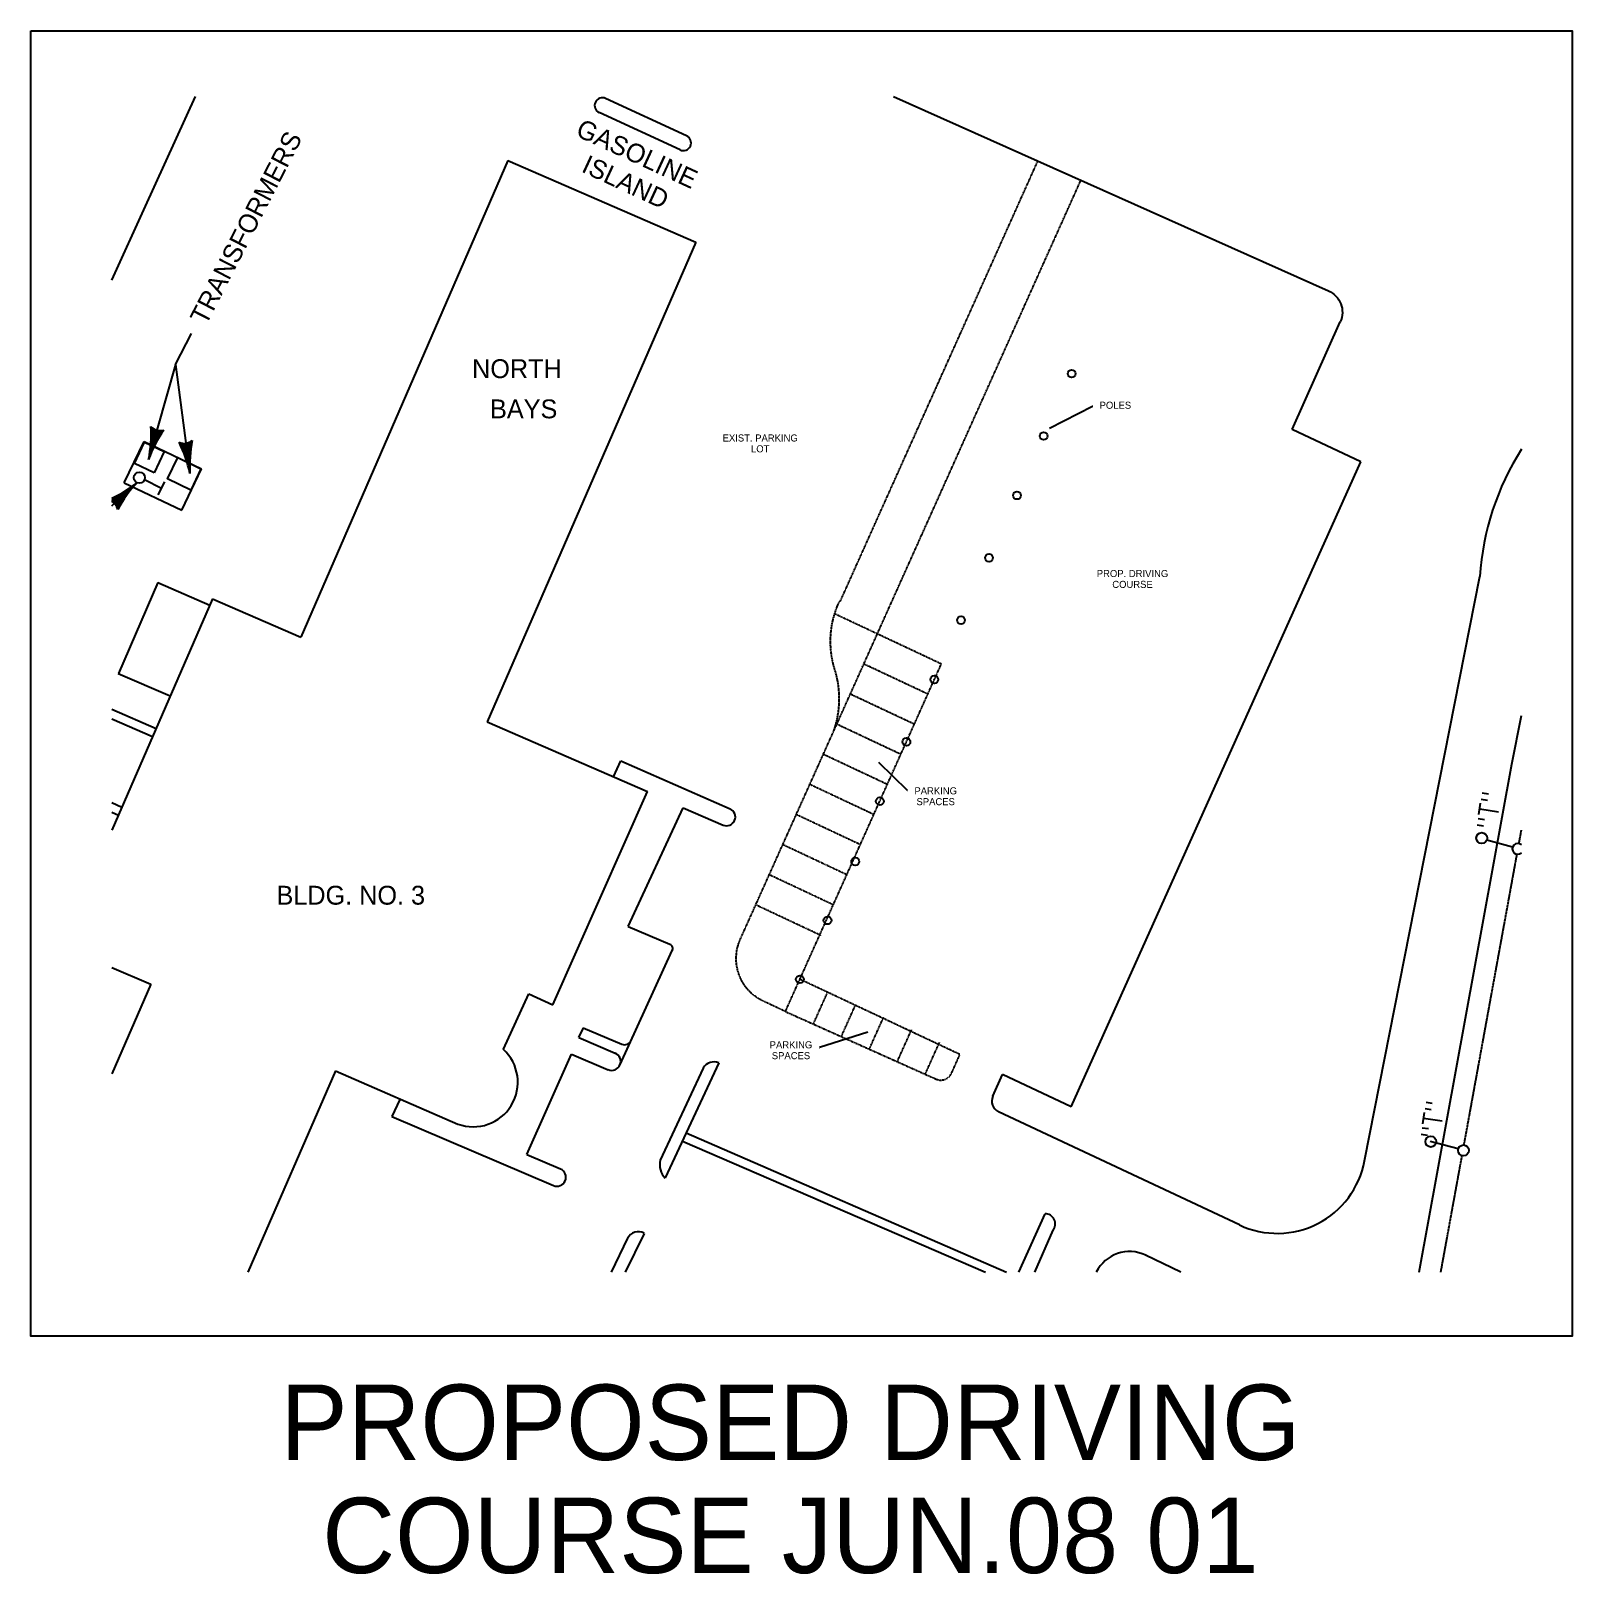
# Model space of a CAD drawing. Header units: inches. Extents: x -46627 to 16189, y -40789 to 47130.
# Drawn here: x 7518 to 15364, y 19985 to 27843 of the extents above; entities that cross this region are included whole.
import ezdxf
from ezdxf.enums import TextEntityAlignment as Align

# ---------------------------------------------------------------- set-up
doc = ezdxf.new("R2010")
doc.units = ezdxf.units.IN
doc.header["$MEASUREMENT"] = 0
doc.linetypes.add('DASHDOT', pattern=[1, 0.5, -0.25, 0, -0.25])
doc.linetypes.add('DASHED', pattern=[0.75, 0.5, -0.25])
for name, color, linetype in [('12', 7, 'CONTINUOUS'), ('18', 7, 'CONTINUOUS'), ('2', 7, 'CONTINUOUS'), ('25', 7, 'CONTINUOUS'), ('26', 7, 'CONTINUOUS'), ('31', 7, 'CONTINUOUS'), ('4', 7, 'CONTINUOUS'), ('6', 7, 'CONTINUOUS')]:
    doc.layers.add(name, color=color, linetype=linetype)
doc.styles.add('ROMANS', font='ROMANS', dxfattribs={"height": 0.2})
doc.styles.add('txt', font='TXT', dxfattribs={"height": 0.2})
doc.dimstyles.new('MSADIM', dxfattribs={"dimtxt": 1.5, "dimasz": 1.5, "dimexe": 0.75, "dimexo": 0.75, "dimgap": 0.75, "dimtad": 0, "dimdec": 3, "dimzin": 2, "dimdsep": 46, "dimtxsty": 'txt', "dimcen": 0.75, "dimse1": 1, "dimse2": 1, "dimadec": 0, "dimazin": 0, "dimtfac": 1, "dimtdec": 3, "dimtofl": 0, "dimtmove": 0, "dimatfit": 3, "dimfxl": 1, "dimtvp": 0.75, "dimtolj": 1, "dimtzin": 2, "dimarcsym": 0})

msp = doc.modelspace()

# ---------------------------------------------------------------- texts
at = {"layer": '12', "color": 62, "linetype": 'Continuous', "style": 'txt'}
for s, height, rotation, width, p in [('GASOLINE', 96.1068, 335.23922615, 0.998876, (10285.6588, 27311.481, 0.0024)), ('ISLAND', 95.3004, 335.14916223, 1.007014, (10315.1344, 27128.067, 0.0024))]:
    msp.add_text(s, height=height, rotation=rotation, dxfattribs=dict(at, width=width)).set_placement(p)
at = {"layer": '12', "color": 7, "linetype": 'Continuous', "style": 'txt'}
msp.add_text('POLES', height=36, dxfattribs=at).set_placement((12958.4668, 25937.0214, -0.0108), align=Align.MIDDLE_LEFT)
for s, p in [('EXIST. PARKING', (11230.5844, 25770.2778, -0.0108)), ('LOT', (11230.5844, 25715.0778, -0.0108)), ('PROP. DRIVING', (13125.898, 25080.0234, -0.0108)), ('COURSE', (13125.898, 25024.8234, -0.0108)), ('PARKING', (12123.9736, 23973.5658, -0.0108)), ('SPACES', (12123.9736, 23918.3658, -0.0108)), ('PARKING', (11387.2792, 22680.177, -0.0108)), ('SPACES', (11387.2792, 22624.977, -0.0108))]:
    msp.add_text(s, height=36, dxfattribs=at).set_placement(p, align=Align.MIDDLE)
at = {"layer": '18', "color": 6, "linetype": 'Continuous', "style": 'txt', "width": 1.000237}
msp.add_text('TRANSFORMERS', height=96, rotation=62.81582059, dxfattribs=at).set_placement((8612.8879, 26841.1988, 0.0024), align=Align.MIDDLE)
at = {"layer": '26', "color": 3, "linetype": 'Continuous', "style": 'ROMANS'}
for p in [(14878.6532, 23783.9062, 0.0024), (14593.0868, 22209.3586, 0.0024)]:
    msp.add_text('"T"', height=96, rotation=81.35764631, dxfattribs=at).set_placement(p, align=Align.TOP_LEFT)
at = {"layer": '4', "color": 1, "linetype": 'Continuous', "style": 'txt'}
for s, p in [('PROPOSED DRIVING', (11384.0548, 20758.4082, -0.0084)), ('COURSE JUN.08 01', (11384.0548, 20182.4082, -0.0084))]:
    msp.add_text(s, height=384, dxfattribs=at).set_placement(p, align=Align.MIDDLE)
at = {"layer": '6', "color": 7, "linetype": 'Continuous', "style": 'txt'}
for s, p in [('NORTH', (9763.8796, 26075.145, 0.0024)), ('BAYS', (9855.4096, 25870.4586, 0.0024))]:
    msp.add_text(s, height=96, dxfattribs=at).set_placement(p)
msp.add_text('BLDG. NO. 3', height=96, dxfattribs=at).set_placement((9146.386, 23393.9862, 0.0024), align=Align.CENTER)

# ---------------------------------------------------------------- linework, layer by layer
at = {"layer": '12', "color": 62, "linetype": 'Continuous'}
for p, q in [((10822.924, 27238.0134, 0.0024), (10410.6556, 27428.1618, 0.0024)), ((10855.3564, 27309.0414, 0.0024), (10443.088, 27499.191, 0.0024)), ((7993.4332, 25542.6018, 0.0024), (8094.4516, 25752.4278, 0.0024)), ((8094.4516, 25752.4278, 0.0024), (8385.9808, 25613.4954, 0.0024)), ((7993.4332, 25542.6018, 0.0024), (8286.0304, 25403.121, 0.0024)), ((8286.0304, 25403.121, 0.0024), (8385.9808, 25613.4954, 0.0024)), ((7929.8848, 24389.0826, 0.0024), (8154.8728, 24291.4482, 0.0024)), ((7929.8848, 24340.5666, 0.0024), (8137.7908, 24250.3074, 0.0024)), ((7929.8848, 23913.351, 0.0024), (7981.4872, 23890.8066, 0.0024)), ((7929.8848, 23864.829, 0.0024), (7963.3372, 23850.2142, 0.0024))]:
    msp.add_line(p, q, dxfattribs=at)
at = {"layer": '12', "color": 7, "linetype": 'Continuous', "elevation": -0.0108}
msp.add_lwpolyline([(7517.866, 27843.3114), (15363.7996, 27843.3114), (15363.7996, 21197.2146), (7517.866, 21197.2146)], close=True, dxfattribs=at)
at = {"layer": '12', "color": 62, "linetype": 'Continuous'}
for centre, start, end in [((10427.1374, 27463.4052, 0.0024), 65.25988611, 245.25988611), ((10839.3506, 27273.1494, 0.0024), 245.25988611, 65.25988611)]:
    msp.add_arc(centre, 39.3959, start, end, dxfattribs=at)
at = {"layer": '18', "color": 6, "linetype": 'Continuous'}
for p, q in [((8253.7864, 26144.0982, 0.0024), (8334.9232, 26302.0806, 0.0024)), ((8253.7864, 26144.0982, 0.0024), (8116.546, 25661.4894, 0.0024)), ((8253.7864, 26144.0982, 0.0024), (8327.7592, 25589.4378, 0.0024)), ((8148.346, 25773.3138, 0.0024), (8148.2608, 25815.1758, 0.0024)), ((8170.1872, 25807.9614, 0.0024), (8148.346, 25773.3138, 0.0024)), ((8154.4924, 25795.7874, 0.0024), (8154.6664, 25811.8866, 0.0024)), ((8164.3024, 25809.6354, 0.0024), (8154.4924, 25795.7874, 0.0024)), ((8311.84, 25705.5342, 0.0024), (8294.5312, 25742.7522, 0.0024)), ((8308.8688, 25728.6438, 0.0024), (8302.5808, 25742.6658, 0.0024)), ((8317.6408, 25745.7234, 0.0024), (8311.84, 25705.5342, 0.0024)), ((7929.8848, 25425.4074, 0.0024), (8058.376, 25542.9726, 0.0024)), ((8182.0288, 25513.1922, 0.0024), (8096.6332, 25557.0498, 0.0024)), ((8165.0344, 25480.101, 0.0024), (8199.0244, 25546.2834, 0.0024)), ((7935.496, 25445.5506, 0.0024), (7971.646, 25463.4078, 0.0024)), ((7971.646, 25463.4078, 0.0024), (7950.8716, 25428.2106, 0.0024)), ((7939.7368, 25440.675, 0.0024), (7955.374, 25447.4826, 0.0024)), ((7955.374, 25447.4826, 0.0024), (7947.1792, 25434.1542, 0.0024))]:
    msp.add_line(p, q, dxfattribs=at)
at = {"layer": '18', "color": 6, "linetype": 'Continuous', "elevation": 0.0024}
for points in [[(8144.8492, 25592.4594), (8045.2624, 25639.611), (8096.62, 25748.0826), (8196.2068, 25700.931)], [(8383.81, 25613.4954), (8332.1908, 25505.1066), (8214.1936, 25561.6602), (8265.814, 25670.0502)]]:
    msp.add_lwpolyline(points, close=True, dxfattribs=at)
at = {"layer": '18', "color": 6, "linetype": 'Continuous'}
msp.add_circle((8070.2151, 25568.2574, 0.0024), 28.5773, dxfattribs=at)
for centre, radius, start, end in [((8726.354, 25439.8119, 0.0024), 648.2543, 145.14649444, 160.05028611), ((7481.9618, 25791.2241, 0.0024), 648.2543, 348.41070833, 3.3145), ((8177.3461, 25874.6864, 0.0024), 66.626, 223.64250833, 284.81848611), ((8726.354, 25439.8119, 0.0024), 654.4751, 145.70549167, 155.29358056), ((7481.9618, 25791.2241, 0.0024), 654.4751, 353.16741389, 2.75550278), ((8726.354, 25439.8119, 0.0024), 660.6959, 146.12515, 152.34433333), ((7481.9618, 25791.2241, 0.0024), 660.6959, 356.11666111, 2.33584444), ((8298.1287, 25809.5411, 0.0024), 66.626, 247.01855556, 308.19453333), ((7692.9359, 25457.0257, 0.0024), 648.2543, 11.78675556, 26.69054722), ((7692.9359, 25457.0257, 0.0024), 654.4751, 16.54346111, 26.13155), ((7692.9359, 25457.0257, 0.0024), 660.6959, 19.49270833, 25.71189167), ((8974.6168, 25628.1875, 0.0024), 660.6959, 169.50119722, 175.72038056), ((8974.6168, 25628.1875, 0.0024), 654.4751, 169.08153889, 178.66962778), ((8974.6168, 25628.1875, 0.0024), 648.2543, 168.52254167, 183.42633333), ((7655.9059, 26050.7408, 0.0024), 648.2543, 295.00144444, 308.35719444), ((8530.1063, 25097.968, 0.0024), 648.2543, 136.71761667, 151.62140833), ((7655.9059, 26050.7408, 0.0024), 654.4751, 294.74774167, 303.60048889), ((7655.9059, 26050.7408, 0.0024), 660.6959, 294.49931389, 300.65124167), ((8530.1063, 25097.968, 0.0024), 660.6959, 144.42356944, 150.64275278), ((8530.1063, 25097.968, 0.0024), 654.4751, 141.47432222, 151.06241111), ((7894.573, 25392.2855, 0.0024), 66.626, 11.94941667, 57.99453889)]:
    msp.add_arc(centre, radius, start, end, dxfattribs=at)
at = {"layer": '2', "color": 32, "linetype": 'Continuous'}
for centre in [(12815.8492, 26097.6246, 0.0024), (12673.3996, 25780.0542, 0.0024), (12537.8272, 25477.8162, 0.0024), (12395.3788, 25160.247, 0.0024), (12252.9292, 24842.6778, 0.0024), (12117.3568, 24540.4386, 0.0024), (11974.9072, 24222.8682, 0.0024), (11839.3348, 23920.6302, 0.0024), (11714.4124, 23613.3846, 0.0024), (11573.5144, 23313.6498, 0.0024), (11432.6176, 23013.9138, 0.0024)]:
    msp.add_circle(centre, 19.872, dxfattribs=at)
at = {"layer": '25', "color": 32, "linetype": 'DASHED'}
for p, q in [((15093.394, 23704.7298, 0.0024), (15105.8392, 23772.993, 0.0024)), ((14813.5888, 22169.9778, 0.0024), (15083.5084, 23650.5114, 0.0024)), ((14695.6528, 21523.0878, 0.0024), (14803.7176, 22115.8314, 0.0024))]:
    msp.add_line(p, q, dxfattribs=at)
at = {"layer": '25', "color": 32, "linetype": 'Continuous'}
for p, q in [((15060.856, 23686.9734, 0.0024), (14928.934, 23722.5378, 0.0012)), ((14784.0784, 22149.711, 0.006), (14640.3448, 22188.459, 0.0036))]:
    msp.add_line(p, q, dxfattribs=at)
for centre in [(14903.4831, 23733.2147), (14644.4511, 22187.3519, 0.0036), (14810.7267, 22142.5271, 0.006)]:
    msp.add_circle(centre, 27.6, dxfattribs=at)
msp.add_arc((15086.9223, 23677.8995, 0.0024), 27.6, 46.73339965, 313.26659965, dxfattribs=at)
at = {"layer": '31', "color": 6, "linetype": 'Continuous'}
msp.add_line((8311.726, 25744.713, 0.0024), (8308.8688, 25728.6438, 0.0024), dxfattribs=at)
at = {"layer": '4', "color": 230, "linetype": 'Continuous'}
for p, q in [((8101.4968, 26950.7754, 0.0024), (8356.4176, 27509.1726, 0.0024)), ((11910.0184, 27509.1726, 0.0024), (14123.0668, 26520.0354, 0.0024)), ((7929.8848, 26573.883, 0.0024), (8101.4968, 26950.7754, 0.0024)), ((13938.0916, 25814.0658, 0.0024), (14183.59, 26361.3666, 0.0024)), ((14288.0056, 25649.5794, 0.0024), (13938.0916, 25814.0658, 0.0024)), ((12813.484, 22364.8038, 0.0024), (14288.0056, 25649.5794, 0.0024)), ((14306.8108, 22088.7486, 0.0024), (14893.8316, 25064.9814, 0.0024)), ((15056.8456, 24108.453, 0.0024), (15105.8392, 24357.7218, 0.0024)), ((14585.5, 21523.0878, 0.0024), (15056.8456, 24108.453, 0.0024)), ((10939.8364, 22561.6638, 0.0024), (10721.6992, 22092.2718, 0.0024)), ((11019.5524, 22588.173, 0.0024), (10747.0252, 22002.3714, 0.0024)), ((12414.9556, 22418.3658, 0.0024), (12464.5132, 22528.8462, 0.0024)), ((12813.484, 22364.8038, 0.0024), (12464.5132, 22528.8462, 0.0024)), ((13669.9432, 21763.3086, 0.0024), (12444.1756, 22339.509, 0.0024)), ((10834.9156, 22189.263, 0.0024), (12377.2972, 21523.0878, 0.0024)), ((10854.1612, 22231.9902, 0.0024), (12483.7708, 21523.0878, 0.0024)), ((12547.2868, 21523.0878, 0.0024), (12680.8864, 21819.9306, 0.0024)), ((10555.324, 21694.7742, 0.0024), (10471.6996, 21523.0878, 0.0024)), ((10639.858, 21720.159, 0.0024), (10543.7932, 21523.0878, 0.0024)), ((12629.4388, 21523.0878, 0.0024), (12721.3024, 21735.771, 0.0024)), ((13372.0396, 21523.0878, 0.0024), (13192.7464, 21608.3118, 0.0024))]:
    msp.add_line(p, q, dxfattribs=at)
at = {"layer": '4', "color": 230, "linetype": 'DASHDOT'}
for p, q in [((11637.2236, 24936.0702, 0.0024), (12644.2192, 27181.017, 0.0024)), ((11129.5804, 23217.9522, 0.0024), (12863.3296, 27083.0838, 0.0024)), ((11826.8716, 24772.4574, 0.0024), (11609.638, 24874.5726, 0.0024)), ((12152.7232, 24619.2834, 0.0024), (11826.8716, 24772.4574, 0.0024)), ((11358.9376, 22849.6542, 0.0024), (12152.7232, 24619.2834, 0.0024)), ((12083.9548, 24465.9738, 0.0024), (11758.102, 24619.1478, 0.0024)), ((12015.1864, 24312.6642, 0.0024), (11689.3348, 24465.8394, 0.0024)), ((11946.418, 24159.3546, 0.0024), (11620.5652, 24312.5298, 0.0024)), ((11877.6484, 24006.045, 0.0024), (11551.7968, 24159.219, 0.0024)), ((11808.88, 23852.7354, 0.0024), (11483.0272, 24005.9094, 0.0024)), ((11740.1116, 23699.427, 0.0024), (11414.2588, 23852.601, 0.0024)), ((11671.3432, 23546.1174, 0.0024), (11345.4904, 23699.2914, 0.0024)), ((11602.5748, 23392.8078, 0.0024), (11276.722, 23545.9818, 0.0024)), ((11537.7796, 23237.6298, 0.0024), (11207.9536, 23392.6722, 0.0024)), ((12247.3144, 22630.947, 0.0024), (11432.6176, 23013.9138, 0.0024)), ((11501.2744, 22785.8082, 0.0024), (11573.8204, 22947.5382, 0.0024)), ((11358.9376, 22849.6542, 0.0024), (11246.4592, 22902.5274, 0.0024)), ((11643.6112, 22721.961, 0.0024), (11716.1572, 22883.691, 0.0024)), ((11358.9376, 22849.6542, 0.0024), (12125.434, 22505.8338, 0.0024)), ((11785.948, 22658.1138, 0.0024), (11858.494, 22819.8438, 0.0024)), ((11928.2836, 22594.2678, 0.0024), (12000.8296, 22755.9978, 0.0024)), ((12070.6204, 22530.4206, 0.0024), (12143.1664, 22692.1506, 0.0024)), ((12204.7348, 22536.0222, 0.0024), (12247.3144, 22630.947, 0.0024))]:
    msp.add_line(p, q, dxfattribs=at)
at = {"layer": '4', "color": 230, "linetype": 'Continuous', "extrusion": (0, 0, -1)}
msp.add_arc((-14074.1008, 26410.4799, -0.0024), 120, 114.08259412, 204.1591969, dxfattribs=at)
at = {"layer": '4', "color": 230, "linetype": 'Continuous'}
for centre, radius, start, end in [((16267.1333, 24974.3622, 0.0024), 1376.1781, 147.54941944, 176.22670278), ((10994.5455, 22530.7338, 0.0024), 62.3719, 65.93700556, 150.390525), ((12469.7007, 22393.8094, 0.0024), 60, 155.84083743, 244.82302076), ((10815.4262, 22069.7524, 0.0024), 96.2819, 166.21203333, 224.77236111), ((13862.6947, 22171.7182, 0.0024), 451.8, 244.81239444, 349.41796667), ((12679.6877, 21767.664, 0.0024), 52.7094, 322.32341111, 88.75014722), ((10609.1854, 21669.3215, 0.0024), 59.3504, 59.24160556, 155.17688611), ((13111.0814, 21437.0375, 0.0024), 190.2, 64.49718611, 153.10093056)]:
    msp.add_arc(centre, radius, start, end, dxfattribs=at)
at = {"layer": '4', "color": 230, "linetype": 'DASHDOT', "extrusion": (-0.000206233, -4.12244e-05, -1)}
msp.add_arc((-12069.9949, 24734.1498, -3.3965), 481.2976, 342.60418838, 25.01256615, dxfattribs=at)
at = {"layer": '4', "color": 230, "linetype": 'DASHDOT', "extrusion": (0.000206233, 4.12246e-05, 1)}
msp.add_arc((11139.6894, 24442.6844, 3.3965), 493.5975, 340.41410606, 17.39581161, dxfattribs=at)
at = {"layer": '4', "color": 230, "linetype": 'DASHDOT', "extrusion": (0, 0, -1)}
msp.add_arc((-11348.5589, 23119.7265, -0.0024), 240, 295.17704864, 24.15916808, dxfattribs=at)
at = {"layer": '4', "color": 230, "linetype": 'DASHDOT'}
msp.add_arc((12149.9898, 22560.5783, 0.0024), 60, 245.84082569, 335.84078958, dxfattribs=at)
at = {"layer": '6', "color": 7, "linetype": 'Continuous'}
for p, q in [((9946.6864, 27183.5214, 0.0024), (8891.4016, 24756.3114, 0.0024)), ((9946.6864, 27183.5214, 0.0024), (10903.7104, 26767.5378, 0.0024)), ((10903.7104, 26767.5378, 0.0024), (9840.9748, 24325.287, 0.0024)), ((8164.282, 25033.6446, 0.0024), (7963.2688, 24571.4646, 0.0024)), ((8164.282, 25033.6446, 0.0024), (8428.3372, 24918.6714, 0.0024)), ((8442.6952, 24951.6834, 0.0024), (7929.8848, 23772.6054, 0.0024)), ((8442.6952, 24951.6834, 0.0024), (8891.4016, 24756.3114, 0.0024)), ((7963.0792, 24571.5474, 0.0024), (8227.1344, 24456.5742, 0.0024)), ((9840.9748, 24325.287, 0.0024), (10656.6544, 23969.7714, 0.0024)), ((10483.5832, 24045.1686, 0.0024), (10520.9488, 24125.8038, 0.0024)), ((10520.9488, 24125.8038, 0.0024), (11077.006, 23882.043, 0.0024)), ((10174.24, 22883.3622, 0.0024), (10656.6544, 23969.7714, 0.0024)), ((10558.5256, 23282.2614, 0.0024), (10837.6888, 23886.2394, 0.0024)), ((10837.6888, 23886.2394, 0.0024), (11041.2268, 23799.243, 0.0024)), ((10558.5256, 23282.2614, 0.0024), (10771.1512, 23191.947, 0.0024)), ((10517.116, 22579.1118, 0.0024), (10783.1512, 23160.153, 0.0024)), ((7929.8848, 23074.4622, 0.0024), (8127.9148, 22988.6622, 0.0024)), ((8127.9148, 22988.6622, 0.0024), (7929.8848, 22533.183, 0.0024)), ((9923.3116, 22657.4454, 0.0024), (10052.4928, 22940.493, 0.0024)), ((10052.4928, 22940.493, 0.0024), (10174.24, 22883.3622, 0.0024)), ((10307.146, 22716.6258, 0.0024), (10330.2304, 22766.8254, 0.0024)), ((10307.146, 22716.6258, 0.0024), (10493.0572, 22637.3346, 0.0024)), ((10329.1624, 22767.3738, 0.0024), (10526.296, 22683.6666, 0.0024)), ((10043.1004, 22121.073, 0.0024), (10270.8184, 22632.759, 0.0024)), ((10270.8184, 22632.759, 0.0024), (10456.7296, 22553.4666, 0.0024)), ((9068.254, 22547.5398, 0.0024), (8622.6544, 21523.0878, 0.0024)), ((9068.254, 22547.5398, 0.0024), (9691.0996, 22276.2222, 0.0024)), ((9395.674, 22402.317, 0.0024), (9355.0192, 22315.2762, 0.0024)), ((9355.0192, 22315.2762, 0.0024), (10178.2588, 21963.9726, 0.0024)), ((10043.1004, 22121.073, 0.0024), (10213.5184, 22048.389, 0.0024))]:
    msp.add_line(p, q, dxfattribs=at)
for centre, radius, start, end in [((11059.2918, 23840.4717, 0.0024), 44.797, 246.81751111, 66.34018056), ((10761.5958, 23169.3901, 0.0024), 24, 335.35778889, 66.89888611), ((9769.4575, 22489.7223, 0.0024), 227.1268, 249.97745, 47.56211111), ((10474.6988, 22595.6321, 0.0024), 45.5953, 246.93935556, 66.84203333), ((10540.6959, 22716.6125, 0.0024), 36, 246.886825, 335.356325), ((10195.902, 22005.766, 0.0024), 45.5953, 246.93935556, 66.84203333)]:
    msp.add_arc(centre, radius, start, end, dxfattribs=at)

msp.set_redraw_order([(e.dxf.handle, doc.entitydb.next_handle()) for e in msp.query("TEXT MTEXT ATTDEF DIMENSION ARC_DIMENSION")])  # texts and dimensions are drawn at this point

# ---------------------------------------------------------------- leaders
at = {"layer": '12', "color": 7, "linetype": 'Continuous', "annotation_type": 0, "has_hookline": 1, "hookline_direction": 0}
for points in [[(12703.5292, 25820.8494, -0.0108), (12922.858, 25932.9366, -0.0108), (12924.358, 25932.9366, -0.0108)], [(11832.6448, 24120.2034, -0.0108), (11978.4832, 23976.1218, -0.0108), (11979.9832, 23976.1218, -0.0108)], [(11779.0672, 22744.3878, -0.0108), (11533.1188, 22667.3202, -0.0108), (11534.6188, 22667.3202, -0.0108)]]:
    msp.add_leader(points, dimstyle='MSADIM', dxfattribs=at)

doc.saveas('drawing.dxf')
